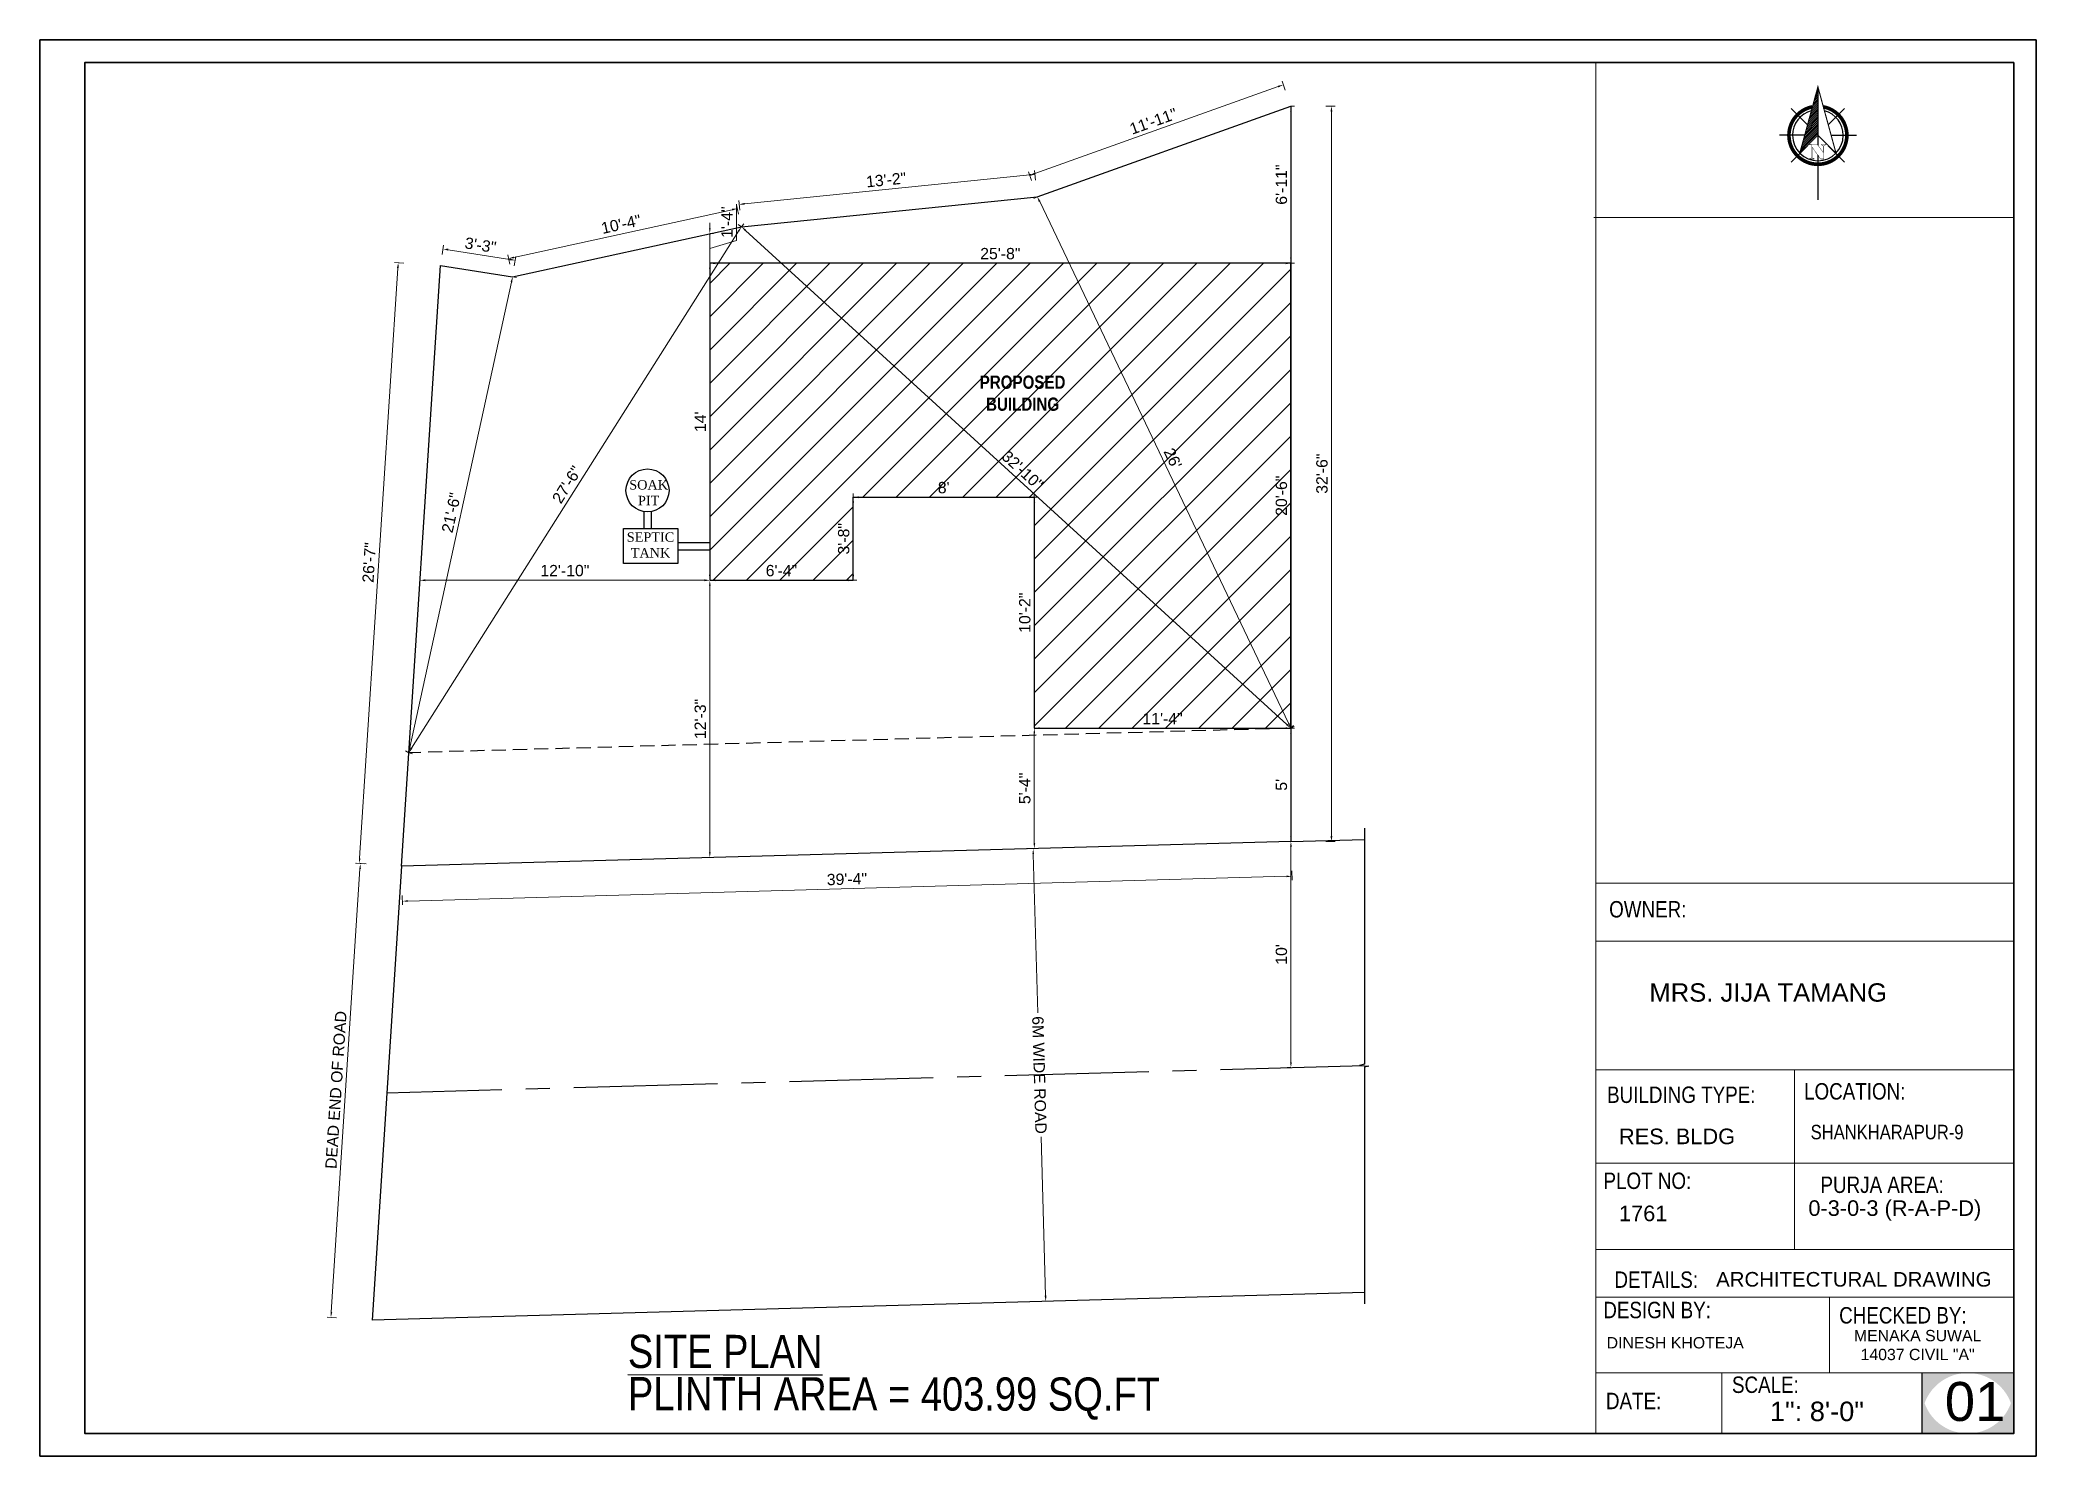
# Model space of a CAD drawing. Header units: inches. Extents: x 367408 to 389323, y -53247 to -41521.
# Drawn here: x 374991 to 376049, y -53247 to -52496 of the extents above; entities that cross this region are included whole.
import ezdxf

# ---------------------------------------------------------------- set-up
doc = ezdxf.new("R2010")
doc.units = ezdxf.units.IN
doc.header["$LTSCALE"] = 2
doc.header["$MEASUREMENT"] = 0
doc.header["$PDMODE"] = 34
doc.linetypes.add('CENTER2', pattern=[28.575, 19.05, -3.175, 3.175, -3.175])
doc.linetypes.add('DASHED2', pattern=[0.375, 0.25, -0.125])
doc.layers.get('0').update_dxf_attribs({"linetype": 'CONTINUOUS'})
doc.layers.get('DEFPOINTS').update_dxf_attribs({"color": 141, "linetype": 'CONTINUOUS'})
for name, color, linetype, lineweight in [('DIMENTION', 140, 'CONTINUOUS', 0), ('door', 20, 'CONTINUOUS', 35), ('OUTLINE', 1, 'CONTINUOUS', 25), ('Rebars', 1, 'CONTINUOUS', 13), ('Siteplan', 7, 'CONTINUOUS', 30), ('steps', 253, 'CONTINUOUS', 20), ('TEXT', 181, 'CONTINUOUS', 25), ('WALL - A', 1, 'CONTINUOUS', 40)]:
    doc.layers.add(name, color=color, linetype=linetype, lineweight=lineweight)
doc.layers.add('Normal Wall', color=7, linetype='CONTINUOUS', lineweight=35, true_color=0xffaf89)
doc.layers.add('Rear Wall', color=7, linetype='CONTINUOUS', lineweight=20, true_color=0xd4e480)
doc.layers.add('plan wall', color=7, linetype='CONTINUOUS')
doc.styles.add('Lettring Text', font='arial.ttf')
doc.styles.get("Standard").update_dxf_attribs({"font": 'ARIALN.TTF'})
doc.styles.add('SwissBT', font='swiss.ttf', dxfattribs={"height": 12})
doc.dimstyles.new('Copy of Standard', dxfattribs={"dimtxt": 6, "dimasz": 2.875, "dimexe": 2, "dimexo": 4, "dimgap": 2, "dimtad": 1, "dimdec": 0, "dimrnd": 1, "dimzin": 0, "dimdsep": 46, "dimlunit": 4, "dimtxsty": 'Lettring Text', "dimcen": 0.1, "dimclrd": 7, "dimclre": 7, "dimclrt": 7, "dimazin": 0, "dimtfac": 0.645, "dimtdec": 0, "dimtmove": 1, "dimatfit": 0, "dimfxl": 3, "dimfxlon": 1, "dimtfillclr": 256, "dimtolj": 1, "dimtzin": 0, "dimlwd": -1, "dimlwe": -1, "dimarcsym": 2})

msp = doc.modelspace()

# ---------------------------------------------------------------- texts
at = {"color": 0}
for s, p in [('OWNER:', (375822.7, -52961.4)), ('LOCATION:', (375926, -53057.9))]:
    msp.add_text(s, height=8.7, dxfattribs=at).set_placement(p)
at = {"layer": 'plan wall', "ltscale": 3, "char_height": 17.612, "attachment_point": 7, "rotation": 359.9411}
for s, insert in [('{\\LSITE PLAN}', (375302.6, -53200.4)), ('PLINTH AREA = 403.99 SQ.FT', (375302.6, -53227.4))]:
    msp.add_mtext(s, dxfattribs=dict(at, insert=insert))
at = {"layer": 'steps', "color": 7, "ltscale": 0.3, "attachment_point": 2}
for s, insert, char_height, width in [('{\\fTechnic|b1|i0|c2|p2;PROPOSED BUILDING}', (375511.8, -52674.2), 7, 55.268), ('{\\fTimes New Roman|b0|i0|c0|p18;SOAK PIT}', (375313.6, -52729.6), 5, 21.766), ('{\\fTimes New Roman|b0|i0|c0|p18;SEPTIC TANK}', (375314.6, -52757.3), 5, 21.766)]:
    msp.add_mtext(s, dxfattribs=dict(at, insert=insert, char_height=char_height, width=width))
at = {"layer": 'TEXT', "color": 0}
for s, height, p in [('OWNER:', 8.7, (375822.7, -52961.4)), ('LOCATION:', 8.7, (375926, -53057.9)), ('CHECKED BY:', 8.704, (375944.6, -53176.6)), ('CHECKED BY:', 8.704, (375944.6, -53176.6)), ('SCALE:', 8.7, (375887.8, -53213.4)), ('SCALE:', 8.7, (375887.8, -53213.4))]:
    msp.add_text(s, height=height, dxfattribs=at).set_placement(p)
at = {"layer": 'TEXT', "color": 0, "linetype": 'ByBlock', "style": 'SwissBT'}
for s, insert, char_height, width, attachment_point in [('MRS. JIJA TAMANG', (375907, -52996.3), 9.72, 217.511, 2), ('ARCHITECTURAL DRAWING', (375879.4, -53149.3), 7.74, 268.532, 1), ('DINESH KHOTEJA', (375821.4, -53183.8), 6, 201.528, 1), ('MENAKA SUWAL\\P14037 CIVIL "A"', (375986.2, -53180), 6, 88.549, 2)]:
    msp.add_mtext(s, dxfattribs=dict(at, insert=insert, char_height=char_height, width=width, attachment_point=attachment_point))
at = {"layer": 'TEXT', "color": 0, "attachment_point": 1}
for s, insert, char_height, width in [('BUILDING TYPE:', (375821.6, -53051), 8.704, 148.555), ('BUILDING TYPE:', (375821.6, -53051), 8.704, 148.555), ('PLOT NO: ', (375819.7, -53096.6), 8.7, 138.027), ('PLOT NO: ', (375819.7, -53096.6), 8.7, 138.027), ('PURJA AREA:', (375934.7, -53098.7), 8.704, 197.582), ('PURJA AREA:', (375934.7, -53098.7), 8.704, 197.582), ('DETAILS: ', (375825.5, -53149), 8.7, 138.027), ('DESIGN BY:', (375819.6, -53165.1), 8.7, 138.027), ('DESIGN BY:', (375819.6, -53165.1), 8.7, 138.027), ('DATE:', (375821, -53213.3), 8.7, 34.818)]:
    msp.add_mtext(s, dxfattribs=dict(at, insert=insert, char_height=char_height, width=width))
at = {"layer": 'TEXT', "color": 0, "style": 'SwissBT'}
for s, insert, char_height, width, attachment_point in [('RES. BLDG', (375827.9, -53073.3), 8.26, 163.214, 1), ('RES. BLDG', (375827.9, -53073.3), 8.26, 163.214, 1), ('0-3-0-3 (R-A-P-D)', (375974.1, -53111.3), 8.256, 163.214, 2), ('1761', (375827.9, -53114.1), 8.26, 163.214, 1), ('01', (376000.6, -53207.6), 20.64, 20.158, 1)]:
    msp.add_mtext(s, dxfattribs=dict(at, insert=insert, char_height=char_height, width=width, attachment_point=attachment_point))
at = {"layer": 'TEXT', "color": 0, "linetype": 'ByBlock', "insert": (375929.5, -53071.3), "char_height": 7.671, "attachment_point": 1}
msp.add_mtext_dynamic_manual_height_columns('SHANKHARAPUR-9', width=381.035, gutter_width=1.53, heights=[0], dxfattribs=at)
at = {"layer": 'TEXT', "color": 0, "ltscale": 0.5, "insert": (375907.9, -53218), "char_height": 10.32, "width": 127.534, "attachment_point": 1, "style": 'SwissBT'}
msp.add_mtext('1": 8\'-0"', dxfattribs=at)
msp.add_mtext('1": 8\'-0"', dxfattribs=at)

# ---------------------------------------------------------------- blocks, each defined once
blk = doc.blocks.new('*X29')
at = {"color": 0}
for p, q in [((145.96, -414.6), (147.62, -412.94)), ((146.16, -413.87), (147.62, -412.41)), ((146.36, -413.14), (147.62, -411.88)), ((146.55, -412.41), (147.62, -411.35)), ((146.75, -411.68), (147.62, -410.82)), ((146.95, -410.95), (147.62, -410.29)), ((147.15, -410.22), (147.62, -409.76)), ((147.35, -409.49), (147.62, -409.23)), ((147.55, -408.76), (147.62, -408.7)), ((143.76, -422.63), (147.62, -418.77)), ((143.96, -421.9), (147.62, -418.24)), ((144.16, -421.17), (147.62, -417.71)), ((144.36, -420.44), (147.62, -417.18)), ((144.56, -419.71), (147.62, -416.65)), ((144.76, -418.98), (147.62, -416.12)), ((144.96, -418.25), (147.62, -415.59)), ((145.16, -417.52), (147.62, -415.06)), ((145.36, -416.79), (147.62, -414.53)), ((145.56, -416.06), (147.62, -414)), ((145.76, -415.33), (147.62, -413.47)), ((142.76, -426.28), (147.62, -421.42)), ((142.96, -425.55), (147.62, -420.89)), ((143.16, -424.82), (147.62, -420.36)), ((143.36, -424.09), (147.62, -419.83)), ((143.56, -423.36), (147.62, -419.3))]:
    blk.add_line(p, q, dxfattribs=at)
blk = doc.blocks.new('NORTH_15')
for p, q in [((-2.87, 2.87), (-7.37, 7.37)), ((0, 3.66), (0, 10.62)), ((2.87, 2.87), (7.37, 7.37)), ((-13.37, 0), (2.72, 0)), ((5.49, 0), (17.83, 0)), ((-2.87, -2.87), (-7.37, -7.37)), ((0, -3.66), (0, -10.62)), ((2.87, -2.87), (7.37, -7.37))]:
    blk.add_line(p, q)
at = {"const_width": 1}
for points in [[(0, -8, 1), (0, 8, 0.359415), (-7.86, 1.52, 1)], [(-7.86, -1.52, 0.359415), (0, -8, 1)]]:
    blk.add_lwpolyline(points, format="xyb", dxfattribs=at)
for points, const_width in [([(4.96, -5.01), (-13.37, 0), (4.9, 5), (0, 0), (4.96, -5.01)], 0.3), ([(5.93, -1.55), (6, -1.55), (6.07, -1.54), (6.13, -1.53), (6.17, -1.52), (6.22, -1.51), (6.26, -1.49), (6.28, -1.47), (6.3, -1.45), (6.32, -1.42), (6.33, -1.39), (6.35, -1.34), (6.36, -1.29), (6.37, -1.23), (6.38, -1.16), (6.38, -1.08), (6.38, -1), (6.54, -1), (6.54, -2.34), (6.38, -2.34), (6.38, -2.3), (6.38, -2.23), (6.38, -2.16), (6.37, -2.09), (6.36, -2.04), (6.35, -1.99), (6.33, -1.95), (6.32, -1.91), (6.3, -1.88), (6.28, -1.86), (6.26, -1.83), (6.22, -1.81), (6.18, -1.8), (6.13, -1.78), (6.07, -1.77), (6.01, -1.76), (5.95, -1.76), (2.66, -1.76), (2.66, -2.34), (2.5, -2.34), (2.5, -0.16), (4.71, 1.44), (3.14, 1.44), (3.07, 1.44), (3, 1.43), (2.94, 1.42), (2.89, 1.41), (2.85, 1.4), (2.81, 1.38), (2.78, 1.36), (2.76, 1.34), (2.74, 1.31), (2.72, 1.27), (2.7, 1.22), (2.69, 1.17), (2.68, 1.11), (2.67, 1.04), (2.66, 0.97), (2.66, 0.89), (2.66, 0.87), (2.5, 0.87), (2.5, 2.21), (2.66, 2.21), (2.66, 2.17), (2.66, 2.09), (2.67, 2.03), (2.68, 1.97), (2.69, 1.91), (2.7, 1.86), (2.71, 1.82), (2.73, 1.78), (2.75, 1.76), (2.77, 1.74), (2.8, 1.72), (2.85, 1.7), (2.89, 1.68), (2.94, 1.67), (3, 1.66), (3.07, 1.66), (3.14, 1.66), (6.54, 1.66), (6.54, 0.75), (3.33, -1.55), (5.93, -1.55), (5.93, -1.55)], 0.1)]:
    blk.add_lwpolyline(points, dxfattribs=dict(const_width=const_width))
for start, end in [(90, 164.973), (270, 90), (195.027, 270)]:
    blk.add_arc((0, 0), 7, start, end)
at = {"rotation": 90}
blk.add_blockref('*X29', (-421.89, -147.62), dxfattribs=at)
blk = doc.blocks.new('A$C0BDB7EE9')
at = {"layer": 'Siteplan', "xscale": 2.999999999999779, "yscale": 2.999999999999779, "zscale": 2.999999999999779, "rotation": 247.8612575918487}
blk.add_blockref('NORTH_15', (20.2, 49.5), dxfattribs=at)
blk = doc.blocks.new('A$C327B4BBD')
at = {"layer": 'DIMENTION', "ltscale": 0.3, "xscale": 1.171875000000082, "yscale": 1.171875000000082, "zscale": 1.171875000000082, "rotation": 112.1387424081494}
blk.add_blockref('A$C0BDB7EE9', (16.1, 0), dxfattribs=at)
blk = doc.blocks.new('*D1307')
at = {"layer": 'DEFPOINTS', "color": 0, "ltscale": 0.5, "transparency": 16777216}
for p in [(375242.9, -52613.1), (375203.2, -52615.8), (375241.5, -52621.9)]:
    blk.add_point(p, dxfattribs=at)
at = {"layer": 'steps', "color": 7, "ltscale": 0.5, "transparency": 16777216}
for p, q in [((375204.1, -52610), (375204.9, -52605.1)), ((375207.4, -52607.5), (375240.1, -52612.7)), ((375242.4, -52616.1), (375243.2, -52611.1))]:
    blk.add_line(p, q, dxfattribs=at)
for points in [[(375207.5, -52607), (375207.3, -52608), (375204.6, -52607.1)], [(375240.1, -52612.2), (375240, -52613.1), (375242.9, -52613.1)]]:
    blk.add_solid(points, dxfattribs=at)
at = {"layer": 'steps', "color": 7, "ltscale": 0.5, "transparency": 16777216, "insert": (375224.5, -52605.1), "char_height": 6, "attachment_point": 5, "rotation": 351.0432, "style": 'Lettring Text'}
blk.add_mtext('\\A1;3\'-3"', dxfattribs=at)
blk = doc.blocks.new('*D1308')
at = {"layer": 'DEFPOINTS', "color": 0, "ltscale": 0.5, "transparency": 16777216}
for p in [(375360.7, -52585.7), (375362.8, -52595.3), (375241.5, -52621.9)]:
    blk.add_point(p, dxfattribs=at)
at = {"layer": 'steps', "color": 7, "ltscale": 0.5, "transparency": 16777216}
for p, q in [((375242.2, -52611.6), (375357.8, -52586.3)), ((375361.3, -52588.6), (375360.2, -52583.7)), ((375240.1, -52615.2), (375239, -52610.3))]:
    blk.add_line(p, q, dxfattribs=at)
for points in [[(375357.7, -52585.8), (375358, -52586.7), (375360.7, -52585.7)], [(375242.1, -52611.1), (375242.3, -52612.1), (375239.4, -52612.2)]]:
    blk.add_solid(points, dxfattribs=at)
at = {"layer": 'steps', "color": 7, "ltscale": 0.5, "transparency": 16777216, "insert": (375299, -52594), "char_height": 6, "attachment_point": 5, "rotation": 12.3621, "style": 'Lettring Text'}
blk.add_mtext('\\A1;10\'-4"', dxfattribs=at)
blk = doc.blocks.new('*D1309')
at = {"layer": 'DEFPOINTS', "color": 0, "ltscale": 0.5, "transparency": 16777216}
for p in [(375518.4, -52567.6), (375519.6, -52579.4), (375362.8, -52595.3)]:
    blk.add_point(p, dxfattribs=at)
at = {"layer": 'steps', "color": 7, "ltscale": 0.5, "transparency": 16777216}
for p, q in [((375364.4, -52583.2), (375515.6, -52567.9)), ((375518.7, -52570.6), (375518.2, -52565.6)), ((375361.9, -52586.5), (375361.4, -52581.5))]:
    blk.add_line(p, q, dxfattribs=at)
for points in [[(375515.5, -52567.4), (375515.6, -52568.4), (375518.4, -52567.6)], [(375364.4, -52582.7), (375364.5, -52583.7), (375361.6, -52583.5)]]:
    blk.add_solid(points, dxfattribs=at)
at = {"layer": 'steps', "color": 7, "ltscale": 0.5, "transparency": 16777216, "insert": (375439.5, -52570.5), "char_height": 6, "attachment_point": 5, "rotation": 5.7812, "style": 'Lettring Text'}
blk.add_mtext('\\A1;13\'-2"', dxfattribs=at)
blk = doc.blocks.new('*D1310')
at = {"layer": 'DEFPOINTS', "color": 0, "ltscale": 0.5, "transparency": 16777216}
for p in [(375650, -52520.1), (375654, -52531.4), (375519.6, -52579.4)]:
    blk.add_point(p, dxfattribs=at)
at = {"layer": 'steps', "color": 7, "ltscale": 0.5, "transparency": 16777216}
for p, q in [((375651, -52522.9), (375649.3, -52518.2)), ((375518.3, -52567.1), (375647.3, -52521)), ((375516.6, -52570.9), (375514.9, -52566.2))]:
    blk.add_line(p, q, dxfattribs=at)
for points in [[(375647.1, -52520.6), (375647.4, -52521.5), (375650, -52520.1)], [(375518.1, -52566.7), (375518.4, -52567.6), (375515.6, -52568.1)]]:
    blk.add_solid(points, dxfattribs=at)
at = {"layer": 'steps', "color": 7, "ltscale": 0.5, "transparency": 16777216, "insert": (375581.1, -52539.4), "char_height": 6, "attachment_point": 5, "rotation": 19.6714, "style": 'Lettring Text'}
blk.add_mtext('\\A1;11\'-11"', dxfattribs=at)
blk = doc.blocks.new('*D1311')
at = {"layer": 'DEFPOINTS', "color": 0, "ltscale": 0.5, "transparency": 16777216}
for p in [(375654, -52531.4), (375654, -52921.1), (375675.5, -52921.1)]:
    blk.add_point(p, dxfattribs=at)
at = {"layer": 'steps', "color": 7, "ltscale": 0.5, "transparency": 16777216}
for p, q in [((375672.5, -52531.4), (375677.5, -52531.4)), ((375675.5, -52534.3), (375675.5, -52918.2)), ((375672.5, -52921.1), (375677.5, -52921.1))]:
    blk.add_line(p, q, dxfattribs=at)
for points in [[(375675, -52534.3), (375676, -52534.3), (375675.5, -52531.4)], [(375675, -52918.2), (375676, -52918.2), (375675.5, -52921.1)]]:
    blk.add_solid(points, dxfattribs=at)
at = {"layer": 'steps', "color": 7, "ltscale": 0.5, "transparency": 16777216, "insert": (375670.5, -52726.2), "char_height": 6, "attachment_point": 5, "rotation": 90, "style": 'Lettring Text'}
blk.add_mtext('\\A1;32\'-6"', dxfattribs=at)
blk = doc.blocks.new('*D1312')
at = {"layer": 'DEFPOINTS', "color": 0, "ltscale": 0.5, "transparency": 16777216}
for p in [(375654, -52921.1), (375182.6, -52934.3), (375183.1, -52952.8)]:
    blk.add_point(p, dxfattribs=at)
at = {"layer": 'steps', "color": 7, "ltscale": 0.5, "transparency": 16777216}
for p, q in [((375651.7, -52939.6), (375186, -52952.7)), ((375654.5, -52936.6), (375654.6, -52941.6)), ((375183, -52949.8), (375183.1, -52954.7))]:
    blk.add_line(p, q, dxfattribs=at)
for points in [[(375651.7, -52939.2), (375651.7, -52940.1), (375654.6, -52939.6)], [(375185.9, -52952.2), (375186, -52953.1), (375183.1, -52952.8)]]:
    blk.add_solid(points, dxfattribs=at)
at = {"layer": 'steps', "color": 7, "ltscale": 0.5, "transparency": 16777216, "insert": (375418.7, -52941.1), "char_height": 6, "attachment_point": 5, "rotation": 1.6021, "style": 'Lettring Text'}
blk.add_mtext('\\A1;39\'-4"', dxfattribs=at)
blk = doc.blocks.new('*D1315')
at = {"layer": 'DEFPOINTS', "color": 0, "ltscale": 0.5, "transparency": 16777216}
for p in [(375180.9, -52614.4), (375203.2, -52615.8), (375182.6, -52934.3)]:
    blk.add_point(p, dxfattribs=at)
at = {"layer": 'steps', "color": 7, "ltscale": 0.5, "transparency": 16777216}
for p, q in [((375183.9, -52614.6), (375178.9, -52614.3)), ((375160.4, -52929.9), (375180.7, -52617.3)), ((375163.2, -52933), (375158.3, -52932.7))]:
    blk.add_line(p, q, dxfattribs=at)
for points in [[(375180.2, -52617.2), (375181.2, -52617.3), (375180.9, -52614.4)], [(375160, -52929.9), (375160.9, -52930), (375160.3, -52932.8)]]:
    blk.add_solid(points, dxfattribs=at)
at = {"layer": 'steps', "color": 7, "ltscale": 0.5, "transparency": 16777216, "insert": (375165.5, -52773.3), "char_height": 6, "attachment_point": 5, "rotation": 86.2947, "style": 'Lettring Text'}
blk.add_mtext('\\A1;26\'-7"', dxfattribs=at)
blk = doc.blocks.new('*D1316')
at = {"layer": 'DEFPOINTS', "color": 0, "ltscale": 0.5, "transparency": 16777216}
for p in [(375241.5, -52621.9), (375186.5, -52874.1), (375186.5, -52874.1)]:
    blk.add_point(p, dxfattribs=at)
at = {"layer": 'steps', "color": 7, "ltscale": 0.5, "transparency": 16777216}
for p, q in [((375240.9, -52624.7), (375187.1, -52871.3)), ((375241.5, -52621.9), (375243.5, -52622.3)), ((375186.5, -52874.1), (375188.4, -52874.6))]:
    blk.add_line(p, q, dxfattribs=at)
for points in [[(375240.4, -52624.6), (375241.4, -52624.8), (375241.5, -52621.9)], [(375186.6, -52871.2), (375187.5, -52871.4), (375186.5, -52874.1)]]:
    blk.add_solid(points, dxfattribs=at)
at = {"layer": 'steps', "color": 7, "ltscale": 0.5, "transparency": 16777216, "insert": (375209, -52746.9), "char_height": 6, "attachment_point": 5, "rotation": 77.6852, "style": 'Lettring Text'}
blk.add_mtext('\\A1;21\'-6"', dxfattribs=at)
blk = doc.blocks.new('*D1317')
at = {"layer": 'DEFPOINTS', "color": 0, "ltscale": 0.5, "transparency": 16777216}
for p in [(375362.8, -52595.3), (375362.8, -52595.3), (375186.5, -52874.1)]:
    blk.add_point(p, dxfattribs=at)
at = {"layer": 'steps', "color": 7, "ltscale": 0.5, "transparency": 16777216}
for p, q in [((375188, -52871.7), (375361.2, -52597.7)), ((375362.8, -52595.3), (375361.1, -52594.2)), ((375186.5, -52874.1), (375184.8, -52873.1))]:
    blk.add_line(p, q, dxfattribs=at)
for points in [[(375360.8, -52597.5), (375361.6, -52598), (375362.8, -52595.3)], [(375187.6, -52871.4), (375188.4, -52872), (375186.5, -52874.1)]]:
    blk.add_solid(points, dxfattribs=at)
at = {"layer": 'steps', "color": 7, "ltscale": 0.5, "transparency": 16777216, "insert": (375270.3, -52732), "char_height": 6, "attachment_point": 5, "rotation": 57.6924, "style": 'Lettring Text'}
blk.add_mtext('\\A1;27\'-6"', dxfattribs=at)
blk = doc.blocks.new('*D1330')
at = {"layer": 'DEFPOINTS', "color": 0, "ltscale": 0.5, "transparency": 16777216}
for p in [(375362.8, -52595.3), (375654, -52861.1), (375654, -52861.1)]:
    blk.add_point(p, dxfattribs=at)
at = {"layer": 'steps', "color": 7, "ltscale": 0.5, "transparency": 16777216}
for p, q in [((375362.8, -52595.3), (375364.1, -52593.8)), ((375364.9, -52597.3), (375651.9, -52859.1)), ((375654, -52861.1), (375655.4, -52859.6))]:
    blk.add_line(p, q, dxfattribs=at)
for points in [[(375365.2, -52596.9), (375364.6, -52597.6), (375362.8, -52595.3)], [(375652.2, -52858.8), (375651.6, -52859.5), (375654, -52861.1)]]:
    blk.add_solid(points, dxfattribs=at)
at = {"layer": 'steps', "color": 7, "ltscale": 0.5, "transparency": 16777216, "insert": (375511.8, -52724.4), "char_height": 6, "attachment_point": 5, "rotation": 317.624, "style": 'Lettring Text'}
blk.add_mtext('\\A1;32\'-10"', dxfattribs=at)
blk = doc.blocks.new('*D1331')
at = {"layer": 'DEFPOINTS', "color": 0, "ltscale": 0.5, "transparency": 16777216}
for p in [(375519.6, -52579.4), (375519.6, -52579.4), (375654, -52861.1)]:
    blk.add_point(p, dxfattribs=at)
at = {"layer": 'steps', "color": 7, "ltscale": 0.5, "transparency": 16777216}
for p, q in [((375519.6, -52579.4), (375517.8, -52580.3)), ((375652.8, -52858.5), (375520.9, -52582)), ((375654, -52861.1), (375655.8, -52860.2))]:
    blk.add_line(p, q, dxfattribs=at)
for points in [[(375521.3, -52581.8), (375520.4, -52582.2), (375519.6, -52579.4)], [(375653.2, -52858.3), (375652.4, -52858.7), (375654, -52861.1)]]:
    blk.add_solid(points, dxfattribs=at)
at = {"layer": 'steps', "color": 7, "ltscale": 0.5, "transparency": 16777216, "insert": (375591.4, -52718.1), "char_height": 6, "attachment_point": 5, "rotation": 295.5147, "style": 'Lettring Text'}
blk.add_mtext("\\A1;26'", dxfattribs=at)
blk = doc.blocks.new('*D1332')
at = {"layer": 'DEFPOINTS', "color": 0, "ltscale": 0.5, "transparency": 16777216}
for p in [(375654, -52614.7), (375654, -52614.7), (375654, -52861.1)]:
    blk.add_point(p, dxfattribs=at)
at = {"layer": 'steps', "color": 7, "ltscale": 0.5, "transparency": 16777216}
for p, q in [((375654, -52614.7), (375656, -52614.7)), ((375654, -52858.2), (375654, -52617.6)), ((375654, -52861.1), (375656, -52861.1))]:
    blk.add_line(p, q, dxfattribs=at)
for points in [[(375653.6, -52617.6), (375654.5, -52617.6), (375654, -52614.7)], [(375653.6, -52858.2), (375654.5, -52858.2), (375654, -52861.1)]]:
    blk.add_solid(points, dxfattribs=at)
at = {"layer": 'steps', "color": 7, "ltscale": 0.5, "transparency": 16777216, "insert": (375649, -52737.9), "char_height": 6, "attachment_point": 5, "rotation": 90, "style": 'Lettring Text'}
blk.add_mtext('\\A1;20\'-6"', dxfattribs=at)
blk = doc.blocks.new('*D1318')
at = {"layer": 'DEFPOINTS', "color": 0, "ltscale": 0.5, "transparency": 16777216}
for p in [(375346, -52614.7), (375346, -52614.7), (375654, -52614.7)]:
    blk.add_point(p, dxfattribs=at)
at = {"layer": 'steps', "color": 7, "ltscale": 0.5, "transparency": 16777216}
for p, q in [((375346, -52614.7), (375346, -52612.7)), ((375654, -52614.7), (375654, -52612.7)), ((375651.2, -52614.7), (375348.9, -52614.7))]:
    blk.add_line(p, q, dxfattribs=at)
for points in [[(375348.9, -52614.2), (375348.9, -52615.2), (375346, -52614.7)], [(375651.2, -52614.2), (375651.2, -52615.2), (375654, -52614.7)]]:
    blk.add_solid(points, dxfattribs=at)
at = {"layer": 'steps', "color": 7, "ltscale": 0.5, "transparency": 16777216, "insert": (375500, -52609.6), "char_height": 6, "attachment_point": 5, "style": 'Lettring Text'}
blk.add_mtext('\\A1;25\'-8"', dxfattribs=at)
blk = doc.blocks.new('*D1319')
at = {"layer": 'DEFPOINTS', "color": 0, "ltscale": 0.5, "transparency": 16777216}
for p in [(375346, -52614.7), (375346, -52782.7), (375346, -52782.7)]:
    blk.add_point(p, dxfattribs=at)
at = {"layer": 'steps', "color": 7, "ltscale": 0.5, "transparency": 16777216}
for p, q in [((375346, -52614.7), (375348, -52614.7)), ((375346, -52617.6), (375346, -52779.8)), ((375346, -52782.7), (375348, -52782.7))]:
    blk.add_line(p, q, dxfattribs=at)
for points in [[(375345.6, -52617.6), (375346.5, -52617.6), (375346, -52614.7)], [(375345.6, -52779.8), (375346.5, -52779.8), (375346, -52782.7)]]:
    blk.add_solid(points, dxfattribs=at)
at = {"layer": 'steps', "color": 7, "ltscale": 0.5, "transparency": 16777216, "insert": (375341, -52698.7), "char_height": 6, "attachment_point": 5, "rotation": 90, "style": 'Lettring Text'}
blk.add_mtext("\\A1;14'", dxfattribs=at)
blk = doc.blocks.new('*D1333')
at = {"layer": 'DEFPOINTS', "color": 0, "ltscale": 0.5, "transparency": 16777216}
for p in [(375346, -52782.7), (375422, -52782.7), (375422, -52782.7)]:
    blk.add_point(p, dxfattribs=at)
at = {"layer": 'steps', "color": 7, "ltscale": 0.5, "transparency": 16777216}
for p, q in [((375346, -52782.7), (375346, -52780.7)), ((375348.9, -52782.7), (375419.2, -52782.7)), ((375422, -52782.7), (375422, -52780.7))]:
    blk.add_line(p, q, dxfattribs=at)
for points in [[(375348.9, -52782.2), (375348.9, -52783.2), (375346, -52782.7)], [(375419.2, -52782.2), (375419.2, -52783.2), (375422, -52782.7)]]:
    blk.add_solid(points, dxfattribs=at)
at = {"layer": 'steps', "color": 7, "ltscale": 0.5, "transparency": 16777216, "insert": (375384, -52777.6), "char_height": 6, "attachment_point": 5, "style": 'Lettring Text'}
blk.add_mtext('\\A1;6\'-4"', dxfattribs=at)
blk = doc.blocks.new('*D1334')
at = {"layer": 'DEFPOINTS', "color": 0, "ltscale": 0.5, "transparency": 16777216}
for p in [(375422, -52738.7), (375422, -52738.7), (375422, -52782.7)]:
    blk.add_point(p, dxfattribs=at)
at = {"layer": 'steps', "color": 7, "ltscale": 0.5, "transparency": 16777216}
for p, q in [((375422, -52738.7), (375424, -52738.7)), ((375422, -52779.8), (375422, -52741.6)), ((375422, -52782.7), (375424, -52782.7))]:
    blk.add_line(p, q, dxfattribs=at)
for points in [[(375421.6, -52741.6), (375422.5, -52741.6), (375422, -52738.7)], [(375421.6, -52779.8), (375422.5, -52779.8), (375422, -52782.7)]]:
    blk.add_solid(points, dxfattribs=at)
at = {"layer": 'steps', "color": 7, "ltscale": 0.5, "transparency": 16777216, "insert": (375417, -52760.7), "char_height": 6, "attachment_point": 5, "rotation": 90, "style": 'Lettring Text'}
blk.add_mtext('\\A1;3\'-8"', dxfattribs=at)
blk = doc.blocks.new('*D1328')
at = {"layer": 'DEFPOINTS', "color": 0, "ltscale": 0.5, "transparency": 16777216}
for p in [(375422, -52738.7), (375518, -52738.7), (375518, -52738.7)]:
    blk.add_point(p, dxfattribs=at)
at = {"layer": 'steps', "color": 7, "ltscale": 0.5, "transparency": 16777216}
for p, q in [((375422, -52738.7), (375422, -52736.7)), ((375424.9, -52738.7), (375515.2, -52738.7)), ((375518, -52738.7), (375518, -52736.7))]:
    blk.add_line(p, q, dxfattribs=at)
for points in [[(375424.9, -52738.2), (375424.9, -52739.2), (375422, -52738.7)], [(375515.2, -52738.2), (375515.2, -52739.2), (375518, -52738.7)]]:
    blk.add_solid(points, dxfattribs=at)
at = {"layer": 'steps', "color": 7, "ltscale": 0.5, "transparency": 16777216, "insert": (375470, -52733.6), "char_height": 6, "attachment_point": 5, "style": 'Lettring Text'}
blk.add_mtext("\\A1;8'", dxfattribs=at)
blk = doc.blocks.new('*D1313')
at = {"layer": 'DEFPOINTS', "color": 0, "ltscale": 0.5, "transparency": 16777216}
for p in [(375518, -52738.7), (375518, -52861.1), (375518, -52861.1)]:
    blk.add_point(p, dxfattribs=at)
at = {"layer": 'steps', "color": 7, "ltscale": 0.5, "transparency": 16777216}
for p, q in [((375518, -52738.7), (375520, -52738.7)), ((375518, -52741.6), (375518, -52858.2)), ((375518, -52861.1), (375520, -52861.1))]:
    blk.add_line(p, q, dxfattribs=at)
for points in [[(375517.6, -52741.6), (375518.5, -52741.6), (375518, -52738.7)], [(375517.6, -52858.2), (375518.5, -52858.2), (375518, -52861.1)]]:
    blk.add_solid(points, dxfattribs=at)
at = {"layer": 'steps', "color": 7, "ltscale": 0.5, "transparency": 16777216, "insert": (375513, -52799.9), "char_height": 6, "attachment_point": 5, "rotation": 90, "style": 'Lettring Text'}
blk.add_mtext('\\A1;10\'-2"', dxfattribs=at)
blk = doc.blocks.new('*D1329')
at = {"layer": 'DEFPOINTS', "color": 0, "ltscale": 0.5, "transparency": 16777216}
for p in [(375518, -52861.1), (375654, -52861.1), (375654, -52861.1)]:
    blk.add_point(p, dxfattribs=at)
at = {"layer": 'steps', "color": 7, "ltscale": 0.5, "transparency": 16777216}
for p, q in [((375518, -52861.1), (375518, -52859.1)), ((375520.9, -52861.1), (375651.2, -52861.1)), ((375654, -52861.1), (375654, -52859.1))]:
    blk.add_line(p, q, dxfattribs=at)
for points in [[(375520.9, -52860.6), (375520.9, -52861.5), (375518, -52861.1)], [(375651.2, -52860.6), (375651.2, -52861.5), (375654, -52861.1)]]:
    blk.add_solid(points, dxfattribs=at)
at = {"layer": 'steps', "color": 7, "ltscale": 0.5, "transparency": 16777216, "insert": (375586, -52856), "char_height": 6, "attachment_point": 5, "style": 'Lettring Text'}
blk.add_mtext('\\A1;11\'-4"', dxfattribs=at)
blk = doc.blocks.new('*D1314')
at = {"layer": 'DEFPOINTS', "color": 0, "ltscale": 0.5, "transparency": 16777216}
for p in [(375346, -52599), (375346, -52599), (375346, -52614.7)]:
    blk.add_point(p, dxfattribs=at)
at = {"layer": 'steps', "color": 7, "ltscale": 0.5, "transparency": 16777216}
for p, q in [((375346, -52596.1), (375346, -52593.2)), ((375360.1, -52602.6), (375360.1, -52583.3)), ((375346, -52599), (375348, -52599)), ((375346, -52614.7), (375346, -52599)), ((375346, -52614.7), (375346, -52599)), ((375346, -52606.9), (375360.1, -52602.6)), ((375346, -52614.7), (375348, -52614.7)), ((375346, -52617.6), (375346, -52620.5))]:
    blk.add_line(p, q, dxfattribs=at)
for points in [[(375345.6, -52596.1), (375346.5, -52596.1), (375346, -52599)], [(375345.6, -52617.6), (375346.5, -52617.6), (375346, -52614.7)]]:
    blk.add_solid(points, dxfattribs=at)
at = {"layer": 'steps', "color": 7, "ltscale": 0.5, "transparency": 16777216, "insert": (375355.1, -52592.9), "char_height": 6, "attachment_point": 5, "rotation": 90, "style": 'Lettring Text'}
blk.add_mtext('\\A1;1\'-4"', dxfattribs=at)
blk = doc.blocks.new('*D1322')
at = {"layer": 'DEFPOINTS', "color": 0, "ltscale": 0.5, "transparency": 16777216}
for p in [(375654, -52861.1), (375654, -52921.1), (375654, -52921.1)]:
    blk.add_point(p, dxfattribs=at)
at = {"layer": 'steps', "color": 7, "ltscale": 0.5, "transparency": 16777216}
for p, q in [((375654, -52861.1), (375656, -52861.1)), ((375654, -52863.9), (375654, -52918.2)), ((375654, -52921.1), (375656, -52921.1))]:
    blk.add_line(p, q, dxfattribs=at)
for points in [[(375653.6, -52863.9), (375654.5, -52863.9), (375654, -52861.1)], [(375653.6, -52918.2), (375654.5, -52918.2), (375654, -52921.1)]]:
    blk.add_solid(points, dxfattribs=at)
at = {"layer": 'steps', "color": 7, "ltscale": 0.5, "transparency": 16777216, "insert": (375649, -52891.1), "char_height": 6, "attachment_point": 5, "rotation": 90, "style": 'Lettring Text'}
blk.add_mtext("\\A1;5'", dxfattribs=at)
blk = doc.blocks.new('*D1323')
at = {"layer": 'DEFPOINTS', "color": 0, "ltscale": 0.5, "transparency": 16777216}
for p in [(375518, -52861.1), (375517.9, -52924.9), (375518, -52924.9)]:
    blk.add_point(p, dxfattribs=at)
at = {"layer": 'steps', "color": 7, "ltscale": 0.5, "transparency": 16777216}
for p, q in [((375518, -52861.1), (375520, -52861.1)), ((375518, -52863.9), (375518, -52922)), ((375518, -52924.9), (375520, -52924.9))]:
    blk.add_line(p, q, dxfattribs=at)
for points in [[(375517.6, -52863.9), (375518.5, -52863.9), (375518, -52861.1)], [(375517.6, -52922), (375518.5, -52922), (375518, -52924.9)]]:
    blk.add_solid(points, dxfattribs=at)
at = {"layer": 'steps', "color": 7, "ltscale": 0.5, "transparency": 16777216, "insert": (375513, -52893), "char_height": 6, "attachment_point": 5, "rotation": 90, "style": 'Lettring Text'}
blk.add_mtext('\\A1;5\'-4"', dxfattribs=at)
blk = doc.blocks.new('*D1324')
at = {"layer": 'DEFPOINTS', "color": 0, "ltscale": 0.5, "transparency": 16777216}
for p in [(375346, -52782.7), (375345.9, -52929.7), (375346, -52929.7)]:
    blk.add_point(p, dxfattribs=at)
at = {"layer": 'steps', "color": 7, "ltscale": 0.5, "transparency": 16777216}
for p, q in [((375346, -52782.7), (375348, -52782.7)), ((375346, -52785.6), (375346, -52926.8)), ((375346, -52929.7), (375348, -52929.7))]:
    blk.add_line(p, q, dxfattribs=at)
for points in [[(375345.6, -52785.6), (375346.5, -52785.6), (375346, -52782.7)], [(375345.6, -52926.8), (375346.5, -52926.8), (375346, -52929.7)]]:
    blk.add_solid(points, dxfattribs=at)
at = {"layer": 'steps', "color": 7, "ltscale": 0.5, "transparency": 16777216, "insert": (375341, -52856.2), "char_height": 6, "attachment_point": 5, "rotation": 90, "style": 'Lettring Text'}
blk.add_mtext('\\A1;12\'-3"', dxfattribs=at)
blk = doc.blocks.new('*D1325')
at = {"layer": 'DEFPOINTS', "color": 0, "ltscale": 0.5, "transparency": 16777216}
for p in [(375654, -52531.4), (375654, -52531.4), (375654, -52614.7)]:
    blk.add_point(p, dxfattribs=at)
at = {"layer": 'steps', "color": 7, "ltscale": 0.5, "transparency": 16777216}
for p, q in [((375654, -52531.4), (375656, -52531.4)), ((375654, -52611.8), (375654, -52534.3)), ((375654, -52614.7), (375656, -52614.7))]:
    blk.add_line(p, q, dxfattribs=at)
for points in [[(375653.6, -52534.3), (375654.5, -52534.3), (375654, -52531.4)], [(375653.6, -52611.8), (375654.5, -52611.8), (375654, -52614.7)]]:
    blk.add_solid(points, dxfattribs=at)
at = {"layer": 'steps', "color": 7, "ltscale": 0.5, "transparency": 16777216, "insert": (375649, -52573), "char_height": 6, "attachment_point": 5, "rotation": 90, "style": 'Lettring Text'}
blk.add_mtext('\\A1;6\'-11"', dxfattribs=at)
blk = doc.blocks.new('*D1326')
at = {"layer": 'DEFPOINTS', "color": 0, "ltscale": 0.5, "transparency": 16777216}
for p in [(375192.4, -52782.6), (375192.4, -52782.7), (375346, -52782.7)]:
    blk.add_point(p, dxfattribs=at)
at = {"layer": 'steps', "color": 7, "ltscale": 0.5, "transparency": 16777216}
for p, q in [((375192.4, -52782.7), (375192.4, -52784.7)), ((375343.2, -52782.7), (375195.3, -52782.7)), ((375346, -52782.7), (375346, -52780.7))]:
    blk.add_line(p, q, dxfattribs=at)
for points in [[(375195.3, -52782.2), (375195.3, -52783.2), (375192.4, -52782.7)], [(375343.2, -52782.2), (375343.2, -52783.2), (375346, -52782.7)]]:
    blk.add_solid(points, dxfattribs=at)
at = {"layer": 'steps', "color": 7, "ltscale": 0.5, "transparency": 16777216, "insert": (375269.2, -52777.6), "char_height": 6, "attachment_point": 5, "style": 'Lettring Text'}
blk.add_mtext('\\A1;12\'-10"', dxfattribs=at)
blk = doc.blocks.new('*D1327')
at = {"layer": 'DEFPOINTS', "color": 0, "ltscale": 0.5, "transparency": 16777216}
for p in [(375182.6, -52934.3), (375145.2, -53173.4), (375167, -53174.8)]:
    blk.add_point(p, dxfattribs=at)
at = {"layer": 'steps', "color": 7, "ltscale": 0.5, "transparency": 16777216}
for p, q in [((375160.6, -52935.7), (375145.4, -53170.5)), ((375163.8, -52933), (375158.8, -52932.7)), ((375148.2, -53173.6), (375143.3, -53173.3))]:
    blk.add_line(p, q, dxfattribs=at)
for points in [[(375160.2, -52935.7), (375161.1, -52935.8), (375160.8, -52932.9)], [(375145, -53170.5), (375145.9, -53170.5), (375145.2, -53173.4)]]:
    blk.add_solid(points, dxfattribs=at)
at = {"layer": 'steps', "color": 7, "ltscale": 0.5, "transparency": 16777216, "insert": (375147.9, -53052.8), "char_height": 6, "attachment_point": 5, "rotation": 86.2947, "style": 'Lettring Text'}
blk.add_mtext('\\A1;DEAD END OF ROAD', dxfattribs=at)
blk = doc.blocks.new('*D1320')
at = {"layer": 'DEFPOINTS', "color": 0, "ltscale": 0.5, "transparency": 16777216}
for p in [(375429.1, -52927.4), (375435.8, -53167.3), (375524.1, -53164.8)]:
    blk.add_point(p, dxfattribs=at)
at = {"layer": 'steps', "color": 7, "ltscale": 0.5, "transparency": 16777216}
for p, q in [((375514.4, -52925), (375519.4, -52924.8)), ((375517.4, -52927.8), (375519.8, -53012)), ((375524, -53161.9), (375521.6, -53077.7)), ((375521.1, -53164.9), (375526.1, -53164.7))]:
    blk.add_line(p, q, dxfattribs=at)
for points in [[(375517.9, -52927.8), (375517, -52927.8), (375517.4, -52924.9)], [(375524.5, -53161.9), (375523.5, -53161.9), (375524.1, -53164.8)]]:
    blk.add_solid(points, dxfattribs=at)
at = {"layer": 'steps', "color": 7, "ltscale": 0.5, "transparency": 16777216, "insert": (375520.7, -53044.9), "char_height": 6, "attachment_point": 5, "rotation": 271.6021, "style": 'Lettring Text'}
blk.add_mtext('\\A1;6M WIDE ROAD', dxfattribs=at)
blk = doc.blocks.new('*D1321')
at = {"layer": 'DEFPOINTS', "color": 0, "ltscale": 0.5, "transparency": 16777216}
for p in [(375654, -52921.1), (375654, -53041), (375657.6, -53041)]:
    blk.add_point(p, dxfattribs=at)
at = {"layer": 'steps', "color": 7, "ltscale": 0.5, "transparency": 16777216}
for p, q in [((375654, -52921.1), (375656, -52921.1)), ((375654, -52924), (375654, -53038.1)), ((375654, -53041), (375652, -53041))]:
    blk.add_line(p, q, dxfattribs=at)
for points in [[(375653.6, -52924), (375654.5, -52924), (375654, -52921.1)], [(375653.6, -53038.1), (375654.5, -53038.1), (375654, -53041)]]:
    blk.add_solid(points, dxfattribs=at)
at = {"layer": 'steps', "color": 7, "ltscale": 0.5, "transparency": 16777216, "insert": (375649, -52981), "char_height": 6, "attachment_point": 5, "rotation": 90, "style": 'Lettring Text'}
blk.add_mtext("\\A1;10'", dxfattribs=at)

# ---------------------------------------------------------------- dimensions: what is measured, and where the dimension line sits
at = {"layer": 'steps', "ltscale": 0.5}
for p1, p2, distance, picture, middle in [((375519.6, -52579.4), (375654, -52531.4), 12, '*D1310', (375581.1, -52539.4)), ((375362.8, -52595.3), (375519.6, -52579.4), 11.9, '*D1309', (375439.5, -52570.5)), ((375654, -52861.1), (375519.6, -52579.4), 0, '*D1331', (375591.4, -52718.1)), ((375241.5, -52621.9), (375362.8, -52595.3), 9.9, '*D1308', (375299, -52594)), ((375186.5, -52874.1), (375362.8, -52595.3), 0, '*D1317', (375270.3, -52732)), ((375203.2, -52615.8), (375241.5, -52621.9), 8.9, '*D1307', (375224.5, -52605.1)), ((375362.8, -52595.3), (375654, -52861.1), 0, '*D1330', (375511.8, -52724.4)), ((375182.6, -52934.3), (375203.2, -52615.8), 22.4, '*D1315', (375165.5, -52773.3)), ((375241.5, -52621.9), (375186.5, -52874.1), 0, '*D1316', (375209, -52746.9)), ((375654, -52921.1), (375182.6, -52934.3), 18.5, '*D1312', (375418.7, -52941.1))]:
    dim = msp.add_aligned_dim(p1=p1, p2=p2, distance=distance, dimstyle='Copy of Standard', dxfattribs=at)
    dim.commit()
    dim.dimension.update_dxf_attribs({"geometry": picture, "text_midpoint": middle})
for base, p1, p2, picture, middle in [((375654, -52531.4), (375654, -52614.7), (375654, -52531.4), '*D1325', (375649, -52573)), ((375675.5, -52921.1), (375654, -52531.4), (375654, -52921.1), '*D1311', (375670.5, -52726.2)), ((375346, -52599), (375346, -52614.7), (375346, -52599), '*D1314', (375355.1, -52600.6)), ((375346, -52782.7), (375346, -52614.7), (375346, -52782.7), '*D1319', (375341, -52698.7)), ((375654, -52614.7), (375654, -52861.1), (375654, -52614.7), '*D1332', (375649, -52737.9)), ((375422, -52738.7), (375422, -52782.7), (375422, -52738.7), '*D1334', (375417, -52760.7)), ((375518, -52861.1), (375518, -52738.7), (375518, -52861.1), '*D1313', (375513, -52799.9)), ((375346, -52929.7), (375346, -52782.7), (375345.9, -52929.7), '*D1324', (375341, -52856.2)), ((375518, -52924.9), (375518, -52861.1), (375517.9, -52924.9), '*D1323', (375513, -52893)), ((375654, -52921.1), (375654, -52861.1), (375654, -52921.1), '*D1322', (375649, -52891.1)), ((375654, -53041), (375654, -52921.1), (375657.6, -53041), '*D1321', (375649, -52981))]:
    dim = msp.add_linear_dim(base=base, p1=p1, p2=p2, angle=90, dimstyle='Copy of Standard', dxfattribs=at)
    dim.commit()
    dim.dimension.update_dxf_attribs({"geometry": picture, "text_midpoint": middle})
for base, p1, p2, picture, middle in [((375346, -52614.7), (375654, -52614.7), (375346, -52614.7), '*D1318', (375500, -52609.6)), ((375518, -52738.7), (375422, -52738.7), (375518, -52738.7), '*D1328', (375470, -52733.6)), ((375192.4, -52782.7), (375346, -52782.7), (375192.4, -52782.6), '*D1326', (375269.2, -52777.6)), ((375422, -52782.7), (375346, -52782.7), (375422, -52782.7), '*D1333', (375384, -52777.6)), ((375654, -52861.1), (375518, -52861.1), (375654, -52861.1), '*D1329', (375586, -52856))]:
    dim = msp.add_linear_dim(base=base, p1=p1, p2=p2, dimstyle='Copy of Standard', dxfattribs=at)
    dim.commit()
    dim.dimension.update_dxf_attribs({"geometry": picture, "text_midpoint": middle})
dim = msp.add_aligned_dim(p1=(375429.1, -52927.4), p2=(375435.8, -53167.3), distance=88.3, text='6M WIDE ROAD', dimstyle='Copy of Standard', override={"dimtad": 0}, dxfattribs=at)
dim.commit()
dim.dimension.update_dxf_attribs({"geometry": '*D1320', "text_midpoint": (375520.7, -53044.9)})
dim = msp.add_aligned_dim(p1=(375182.6, -52934.3), p2=(375167, -53174.8), distance=-21.8, text='DEAD END OF ROAD', dimstyle='Copy of Standard', dxfattribs=at)
dim.commit()
dim.dimension.update_dxf_attribs({"geometry": '*D1327', "text_midpoint": (375147.9, -53052.8)})

# ---------------------------------------------------------------- hatches: boundary and pattern name
msp.add_hatch(color=0).paths.add_polyline_path([(376037.1, -53202.8), (376012.8, -53202.8, -0.414214), (376037.1, -53227.1)])
at = {"layer": 'door', "ltscale": 0.5}
h = msp.add_hatch(dxfattribs=at)
h.set_pattern_fill('ANSI31', color=256, scale=100)
h.set_pattern_definition([(45, (140.421, -1127.347), (-8.83883476, 8.83883476), [])])
h.paths.add_polyline_path([(375654, -52614.7), (375346, -52614.7), (375346, -52782.7), (375422, -52782.7), (375422, -52738.7), (375518, -52738.7), (375518, -52861.1), (375654, -52861.1)])
h.paths.add_polyline_path([(375496.9, -52719.3), (375518.4, -52738.8), (375526.7, -52729.7), (375505.3, -52710.1)], flags=24)
h.paths.add_polyline_path([(375582.8, -52714.5), (375588.8, -52727.1), (375600, -52721.8), (375594, -52709.2)], flags=24)
h.paths.add_polyline_path([(375655.2, -52750), (375655.2, -52725.6), (375642.8, -52725.6), (375642.8, -52750)], flags=9)
h.paths.add_polyline_path([(375374.2, -52783.9), (375393.9, -52783.9), (375393.9, -52771.5), (375374.2, -52771.5)], flags=25)
h.paths.add_polyline_path([(375423.2, -52770.5), (375423.2, -52750.8), (375410.8, -52750.8), (375410.8, -52770.5)], flags=25)
h.paths.add_polyline_path([(375465.4, -52739.9), (375474.7, -52739.9), (375474.7, -52727.5), (375465.4, -52727.5)], flags=25)
h.paths.add_polyline_path([(375573.6, -52862.3), (375598, -52862.3), (375598, -52850), (375573.6, -52850)], flags=9)
h.paths.add_polyline_path([(375485.9, -52696.5), (375537.8, -52696.5), (375537.8, -52670.4), (375485.9, -52670.4)], flags=24)
at = {"layer": 'TEXT'}
for points in [[(376012.8, -53202.8), (375988.4, -53202.8), (375988.4, -53227.1, -0.414214)], [(376012.8, -53202.8), (375988.4, -53202.8), (375988.4, -53227.1, -0.414214)], [(376037.1, -53202.8), (376012.8, -53202.8, -0.414214), (376037.1, -53227.1)], [(375988.4, -53210.6), (375988.4, -53234.9), (376012.8, -53234.9, -0.414214)], [(375988.4, -53210.6), (375988.4, -53234.9), (376012.8, -53234.9, -0.414214)], [(376037.1, -53210.6, -0.414214), (376012.8, -53234.9), (376037.1, -53234.9)], [(376037.1, -53210.6, -0.414214), (376012.8, -53234.9), (376037.1, -53234.9)]]:
    msp.add_hatch(color=0, dxfattribs=at).paths.add_polyline_path(points)

# ---------------------------------------------------------------- linework, layer by layer
at = {"ltscale": 0.5}
for p, q in [((375311, -52746.3), (375311, -52755.3)), ((375315, -52746.3), (375315, -52755.3)), ((375329, -52762.6), (375346, -52762.6)), ((375329, -52766.6), (375346, -52766.6)), ((375654, -52921.1), (375693.1, -52920)), ((375182.6, -52934.3), (375167, -53174.8))]:
    msp.add_line(p, q, dxfattribs=at)
at = {"color": 0}
msp.add_line((375988.4, -53202.8), (375988.4, -53234.9), dxfattribs=at)
msp.add_line((375988.4, -53202.8), (375988.4, -53234.9), dxfattribs=at)
at = {"ltscale": 0.5}
for points in [[(375654, -52614.7), (375346, -52614.7), (375346, -52782.7), (375422, -52782.7), (375422, -52738.7), (375518, -52738.7), (375518, -52861.1), (375654, -52861.1)], [(375300.2, -52755.3), (375329, -52755.3), (375329, -52773.8), (375300.2, -52773.8)]]:
    msp.add_lwpolyline(points, close=True, dxfattribs=at)
at = {"linetype": 'Continuous', "ltscale": 0.5}
msp.add_lwpolyline([(375693.1, -52914), (375693.1, -53039.1), (375690.3, -53039.9), (375695.3, -53040.2), (375693.1, -53040.8), (375693.1, -53166.1)], dxfattribs=at)
at = {"ltscale": 0.5}
msp.add_circle((375313, -52735.1), 11.4, dxfattribs=at)
at = {"layer": 'Normal Wall'}
for points in [[(374991, -52496.3), (376049, -52496.3), (376049, -53246.9), (374991, -53246.9)], [(374991, -52496.3), (376049, -52496.3), (376049, -53246.9), (374991, -53246.9)], [(376037.1, -52508.2), (375014.8, -52508.2), (375014.8, -53234.9), (376037.1, -53234.9)], [(376037.1, -52508.2), (375014.8, -52508.2), (375014.8, -53234.9), (376037.1, -53234.9)]]:
    msp.add_lwpolyline(points, close=True, dxfattribs=at)
at = {"layer": 'OUTLINE'}
for p, q in [((375519.6, -52579.4), (375654, -52531.4)), ((375654, -52531.4), (375654, -52921.1)), ((375362.8, -52595.3), (375519.6, -52579.4)), ((375241.5, -52621.9), (375362.8, -52595.3)), ((375182.6, -52934.3), (375203.2, -52615.8)), ((375203.2, -52615.8), (375241.5, -52621.9)), ((375654, -52921.1), (375182.6, -52934.3)), ((375693.1, -53160.1), (375167, -53174.8))]:
    msp.add_line(p, q, dxfattribs=at)
at = {"layer": 'Rear Wall'}
for p, q in [((375815.6, -52952.5), (375815.6, -52508.2)), ((375814.5, -52590.5), (376037.1, -52590.5)), ((375815.6, -52943.2), (376037.1, -52943.2)), ((375815.6, -52943.2), (376037.1, -52943.2)), ((375815.6, -52943.2), (376037.1, -52943.2)), ((375815.6, -52943.2), (376037.1, -52943.2)), ((375815.6, -52974), (376037.1, -52974)), ((375815.6, -52974), (376037.1, -52974)), ((375815.6, -53042.1), (376037.1, -53042.1)), ((375815.6, -53042.1), (376037.1, -53042.1)), ((375920.9, -53042.1), (375920.9, -53128)), ((375920.9, -53042.1), (375920.9, -53137.3)), ((375815.6, -53091.6), (376037.1, -53091.6)), ((375815.6, -53091.6), (376037.1, -53091.6)), ((375815.6, -53137.3), (376037.1, -53137.3)), ((375815.6, -53162.7), (376037.1, -53162.7)), ((375815.6, -53162.7), (376037.1, -53162.7)), ((375939.5, -53202.8), (375939.5, -53162.7)), ((375939.5, -53202.8), (375939.5, -53162.7)), ((375815.6, -53202.8), (376037.1, -53202.8)), ((375815.6, -53202.8), (376037.1, -53202.8)), ((375882.4, -53202.8), (375882.4, -53234.9)), ((375882.4, -53202.8), (375882.4, -53234.9))]:
    msp.add_line(p, q, dxfattribs=at)
msp.add_lwpolyline([(375815.6, -52943.2), (376037.1, -52943.2), (376037.1, -53234.9), (375815.6, -53234.9)], close=True, dxfattribs=at)
msp.add_lwpolyline([(375815.6, -52943.2), (376037.1, -52943.2), (376037.1, -53234.9), (375815.6, -53234.9)], close=True, dxfattribs=at)
at = {"layer": 'WALL - A', "linetype": 'DASHED2', "lineweight": -3, "ltscale": 15}
msp.add_line((375654, -52861.1), (375186.5, -52874.1), dxfattribs=at)
at = {"layer": 'WALL - A', "linetype": 'CENTER2', "lineweight": -3, "ltscale": 2}
msp.add_line((375692.9, -53040), (375174.8, -53054.5), dxfattribs=at)

# ---------------------------------------------------------------- block references
at = {"layer": 'Rebars', "xscale": 0.5459999999999999, "yscale": 0.5459999999999999, "zscale": 0.5459999999999999, "rotation": 270}
msp.add_blockref('A$C327B4BBD', (375933.3, -52572.3), dxfattribs=at)

msp.set_redraw_order([(e.dxf.handle, doc.entitydb.next_handle()) for e in msp.query("TEXT MTEXT ATTDEF DIMENSION ARC_DIMENSION")])  # texts and dimensions are drawn at this point

doc.saveas('drawing.dxf')
